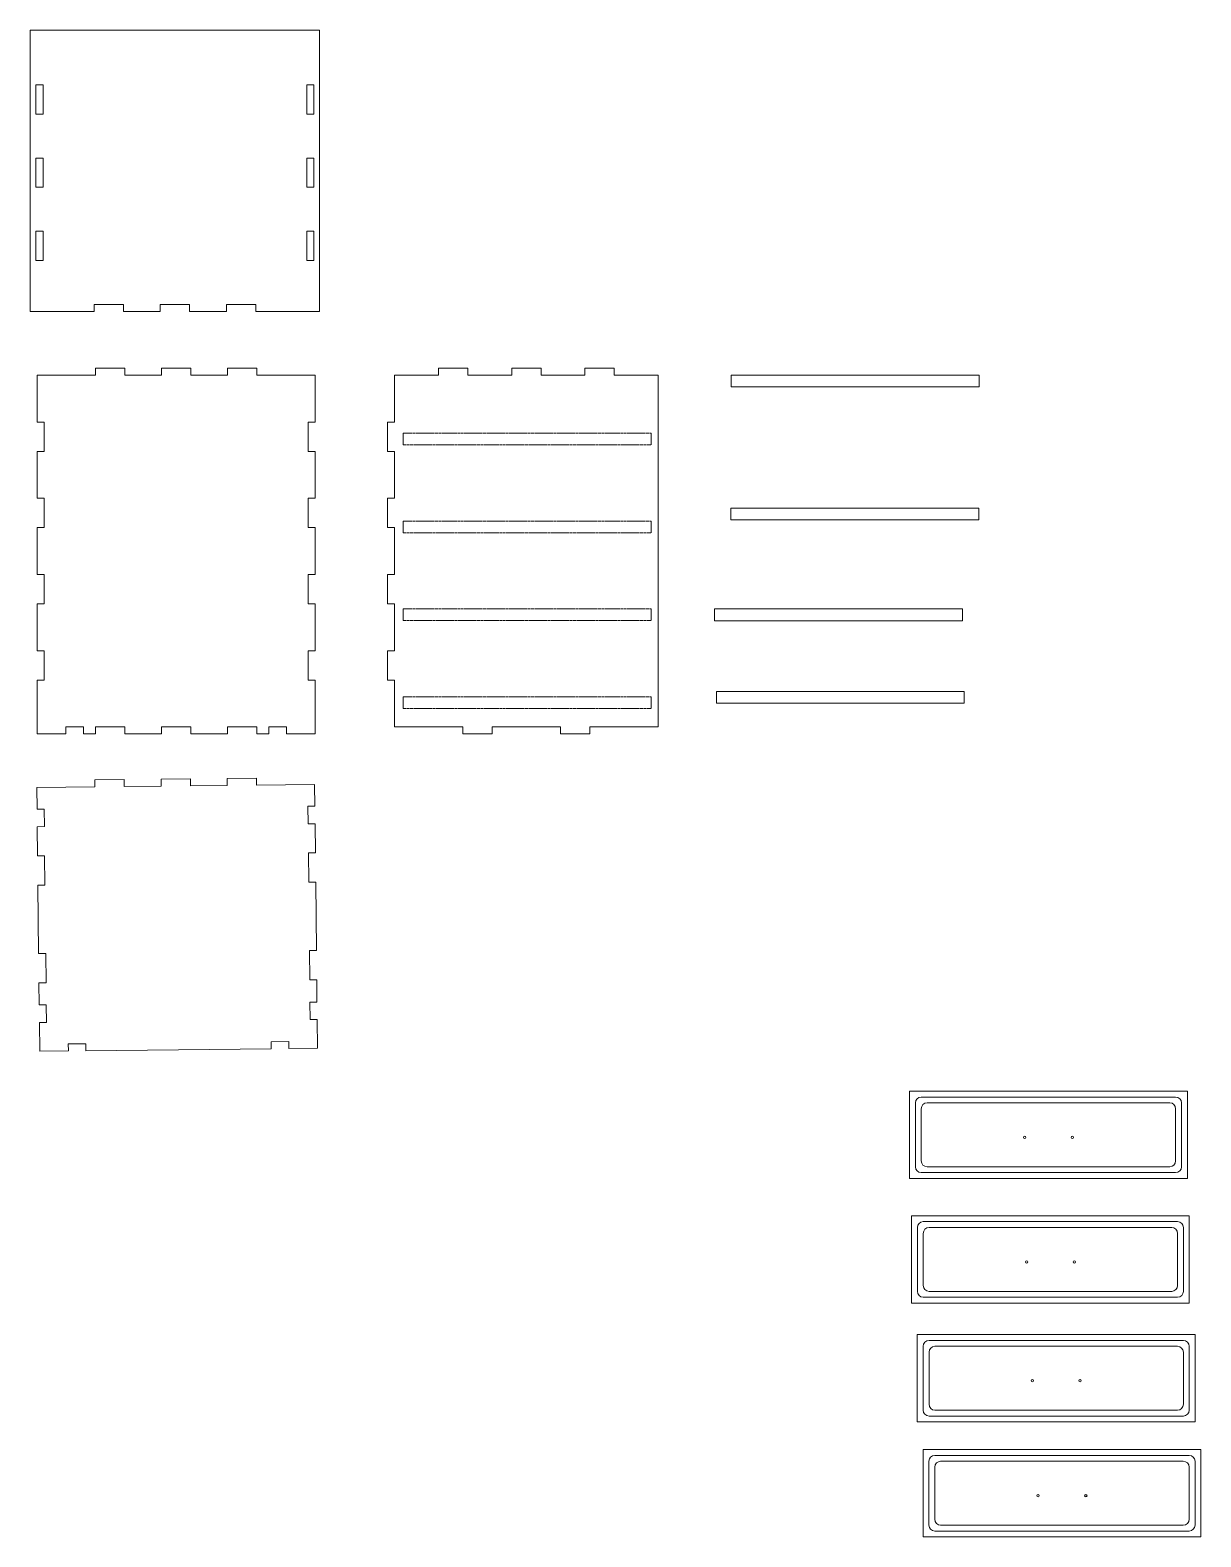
# Model space of a CAD drawing. Header units: millimetres. Extents: x -2066 to 5505, y -2840 to 3131.
# Drawn here: x 316 to 2314, y 560 to 3131 of the extents above; entities that cross this region are included whole.
import ezdxf

# ---------------------------------------------------------------- set-up
doc = ezdxf.new("R2010")
doc.units = ezdxf.units.MM
doc.linetypes.add('HIDDEN', pattern=[1.905, 1.27, -0.635])

msp = doc.modelspace()

# ---------------------------------------------------------------- linework, layer by layer
at = {"color": 7, "linetype": 'Continuous', "lineweight": 15}
for p, q in [((316.334, 2650.758), (316.334, 3130.966)), ((810.334, 3130.966), (316.334, 3130.966)), ((810.334, 3130.966), (810.334, 2650.758)), ((338.334, 3037.758), (326.334, 3037.758)), ((326.334, 2987.758), (326.334, 3037.758)), ((338.334, 2987.758), (338.334, 3037.758)), ((788.334, 3037.758), (800.334, 3037.758)), ((788.334, 3037.758), (788.334, 2987.758)), ((800.334, 3037.758), (800.334, 2987.758)), ((338.334, 2987.758), (326.334, 2987.758)), ((788.334, 2987.758), (800.334, 2987.758)), ((326.334, 2862.758), (326.334, 2912.758)), ((338.334, 2912.758), (326.334, 2912.758)), ((338.334, 2862.758), (338.334, 2912.758)), ((788.334, 2912.758), (800.334, 2912.758)), ((788.334, 2912.758), (788.334, 2862.758)), ((800.334, 2912.758), (800.334, 2862.758)), ((338.334, 2862.758), (326.334, 2862.758)), ((788.334, 2862.758), (800.334, 2862.758)), ((326.334, 2737.758), (326.334, 2787.758)), ((338.334, 2787.758), (326.334, 2787.758)), ((338.334, 2737.758), (338.334, 2787.758)), ((788.334, 2787.758), (800.334, 2787.758)), ((788.334, 2787.758), (788.334, 2737.758)), ((800.334, 2787.758), (800.334, 2737.758)), ((338.334, 2737.758), (326.334, 2737.758)), ((788.334, 2737.758), (800.334, 2737.758)), ((425.481, 2650.758), (316.334, 2650.758)), ((425.481, 2662.758), (425.481, 2650.758)), ((475.481, 2662.758), (425.481, 2662.758)), ((475.481, 2662.758), (475.481, 2650.758)), ((538.334, 2650.758), (475.481, 2650.758)), ((588.334, 2662.758), (538.334, 2662.758)), ((538.334, 2662.758), (538.334, 2650.758)), ((588.334, 2662.758), (588.334, 2650.758)), ((651.187, 2650.758), (588.334, 2650.758)), ((701.187, 2662.758), (651.187, 2662.758)), ((651.187, 2662.758), (651.187, 2650.758)), ((701.187, 2662.758), (701.187, 2650.758)), ((810.334, 2650.758), (701.187, 2650.758)), ((427.64, 2542.14), (427.64, 2554.14)), ((427.64, 2554.14), (477.64, 2554.14)), ((477.64, 2554.14), (477.64, 2542.14)), ((540.493, 2542.14), (540.493, 2554.14)), ((540.493, 2554.14), (590.493, 2554.14)), ((590.493, 2554.14), (590.493, 2542.14)), ((653.346, 2554.14), (703.346, 2554.14)), ((653.346, 2542.14), (653.346, 2554.14)), ((703.346, 2554.14), (703.346, 2542.14)), ((1013.107, 2542.14), (1013.107, 2554.14)), ((1013.107, 2554.14), (1063.107, 2554.14)), ((1063.107, 2554.14), (1063.107, 2542.14)), ((1138.107, 2554.14), (1188.107, 2554.14)), ((1138.107, 2542.14), (1138.107, 2554.14)), ((1188.107, 2554.14), (1188.107, 2542.14)), ((1263.107, 2542.14), (1263.107, 2554.14)), ((1263.107, 2554.14), (1313.107, 2554.14)), ((1313.107, 2554.14), (1313.107, 2542.14)), ((328.493, 2462.14), (328.493, 2542.14)), ((328.493, 2542.14), (427.64, 2542.14)), ((477.64, 2542.14), (540.493, 2542.14)), ((590.493, 2542.14), (653.346, 2542.14)), ((703.346, 2542.14), (802.493, 2542.14)), ((802.493, 2542.14), (802.493, 2462.14)), ((1013.107, 2542.14), (938.107, 2542.14)), ((938.107, 2542.14), (938.107, 2462.14)), ((1138.107, 2542.14), (1063.107, 2542.14)), ((1263.107, 2542.14), (1188.107, 2542.14)), ((1388.107, 2542.14), (1313.107, 2542.14)), ((1388.107, 2542.14), (1388.107, 1942.14)), ((1512.765, 2542.14), (1512.765, 2522.14)), ((1935.765, 2542.14), (1512.765, 2542.14)), ((1935.765, 2522.14), (1512.765, 2522.14)), ((1935.765, 2542.14), (1935.765, 2522.14)), ((328.493, 2462.14), (340.493, 2462.14)), ((340.493, 2462.14), (340.493, 2412.14)), ((790.493, 2462.14), (802.493, 2462.14)), ((790.493, 2412.14), (790.493, 2462.14)), ((926.107, 2412.14), (926.107, 2462.14)), ((938.107, 2462.14), (926.107, 2462.14)), ((953.107, 2443.45), (953.107, 2423.45)), ((1376.107, 2423.45), (1376.107, 2443.45)), ((328.493, 2332.14), (328.493, 2412.14)), ((340.493, 2412.14), (328.493, 2412.14)), ((802.493, 2412.14), (790.493, 2412.14)), ((802.493, 2412.14), (802.493, 2332.14)), ((938.107, 2412.14), (926.107, 2412.14)), ((938.107, 2412.14), (938.107, 2332.14)), ((328.493, 2332.14), (340.493, 2332.14)), ((340.493, 2332.14), (340.493, 2282.14)), ((790.493, 2332.14), (802.493, 2332.14)), ((790.493, 2282.14), (790.493, 2332.14)), ((926.107, 2282.14), (926.107, 2332.14)), ((938.107, 2332.14), (926.107, 2332.14)), ((1512.199, 2315.211), (1512.199, 2295.211)), ((1935.199, 2315.211), (1512.199, 2315.211)), ((1935.199, 2315.211), (1935.199, 2295.211)), ((953.107, 2293.45), (953.107, 2273.45)), ((1376.107, 2273.45), (1376.107, 2293.45)), ((1935.199, 2295.211), (1512.199, 2295.211)), ((328.493, 2202.14), (328.493, 2282.14)), ((340.493, 2282.14), (328.493, 2282.14)), ((802.493, 2282.14), (790.493, 2282.14)), ((802.493, 2282.14), (802.493, 2202.14)), ((938.107, 2282.14), (926.107, 2282.14)), ((938.107, 2282.14), (938.107, 2202.14)), ((328.493, 2202.14), (340.493, 2202.14)), ((340.493, 2202.14), (340.493, 2152.14)), ((790.493, 2202.14), (802.493, 2202.14)), ((790.493, 2152.14), (790.493, 2202.14)), ((926.107, 2152.14), (926.107, 2202.14)), ((938.107, 2202.14), (926.107, 2202.14)), ((328.493, 2072.14), (328.493, 2152.14)), ((340.493, 2152.14), (328.493, 2152.14)), ((802.493, 2152.14), (790.493, 2152.14)), ((802.493, 2152.14), (802.493, 2072.14)), ((938.107, 2152.14), (926.107, 2152.14)), ((938.107, 2152.14), (938.107, 2072.14)), ((953.107, 2143.45), (953.107, 2123.45)), ((1376.107, 2123.45), (1376.107, 2143.45)), ((1484.084, 2143.399), (1484.084, 2123.399)), ((1907.084, 2143.399), (1484.084, 2143.399)), ((1907.084, 2143.399), (1907.084, 2123.399)), ((1907.084, 2123.399), (1484.084, 2123.399)), ((328.493, 2072.14), (340.493, 2072.14)), ((340.493, 2072.14), (340.493, 2022.14)), ((790.493, 2072.14), (802.493, 2072.14)), ((790.493, 2022.14), (790.493, 2072.14)), ((926.107, 2022.14), (926.107, 2072.14)), ((938.107, 2072.14), (926.107, 2072.14)), ((328.493, 1930.14), (328.493, 2022.14)), ((340.493, 2022.14), (328.493, 2022.14)), ((802.493, 2022.14), (790.493, 2022.14)), ((802.493, 2022.14), (802.493, 1930.14)), ((938.107, 2022.14), (926.107, 2022.14)), ((938.107, 2022.14), (938.107, 1942.14)), ((953.107, 1993.45), (953.107, 1973.45)), ((1376.107, 1973.45), (1376.107, 1993.45)), ((1487.208, 2002.825), (1487.208, 1982.825)), ((1910.208, 2002.825), (1487.208, 2002.825)), ((1910.208, 1982.825), (1487.208, 1982.825)), ((1910.208, 2002.825), (1910.208, 1982.825)), ((377.383, 1930.14), (328.493, 1930.14)), ((407.383, 1942.14), (377.383, 1942.14)), ((377.383, 1942.14), (377.383, 1930.14)), ((407.383, 1942.14), (407.383, 1930.14)), ((427.64, 1930.14), (407.383, 1930.14)), ((427.64, 1942.14), (477.64, 1942.14)), ((427.64, 1930.14), (427.64, 1942.14)), ((477.64, 1942.14), (477.64, 1930.14)), ((540.493, 1930.14), (477.64, 1930.14)), ((540.493, 1942.14), (590.493, 1942.14)), ((540.493, 1930.14), (540.493, 1942.14)), ((590.493, 1942.14), (590.493, 1930.14)), ((653.346, 1930.14), (590.493, 1930.14)), ((653.346, 1942.14), (703.346, 1942.14)), ((653.346, 1930.14), (653.346, 1942.14)), ((703.346, 1942.14), (703.346, 1930.14)), ((723.604, 1930.14), (703.346, 1930.14)), ((753.604, 1942.14), (723.604, 1942.14)), ((723.604, 1942.14), (723.604, 1930.14)), ((753.604, 1942.14), (753.604, 1930.14)), ((802.493, 1930.14), (753.604, 1930.14)), ((1054.773, 1942.14), (938.107, 1942.14)), ((1054.773, 1930.14), (1054.773, 1942.14)), ((1104.773, 1930.14), (1054.773, 1930.14)), ((1104.773, 1942.14), (1104.773, 1930.14)), ((1221.44, 1942.14), (1104.773, 1942.14)), ((1221.44, 1930.14), (1221.44, 1942.14)), ((1271.44, 1930.14), (1221.44, 1930.14)), ((1388.107, 1942.14), (1271.44, 1942.14)), ((1271.44, 1942.14), (1271.44, 1930.14)), ((426.865, 1851.842), (476.862, 1852.376)), ((426.993, 1839.842), (426.865, 1851.842)), ((476.99, 1840.376), (476.862, 1852.376)), ((539.711, 1853.047), (589.708, 1853.581)), ((539.839, 1841.048), (539.711, 1853.047)), ((589.837, 1841.581), (589.708, 1853.581)), ((652.558, 1854.252), (702.555, 1854.786)), ((652.686, 1842.253), (652.558, 1854.252)), ((702.683, 1842.787), (702.555, 1854.786)), ((426.993, 1839.842), (327.852, 1838.784)), ((328.245, 1801.896), (327.852, 1838.784)), ((539.839, 1841.048), (476.99, 1840.376)), ((652.686, 1842.253), (589.837, 1841.581)), ((801.825, 1843.845), (702.683, 1842.787)), ((802.218, 1806.958), (801.825, 1843.845)), ((328.245, 1801.896), (340.245, 1802.024)), ((340.245, 1802.024), (340.565, 1772.026)), ((790.219, 1806.829), (802.218, 1806.958)), ((790.539, 1776.831), (790.219, 1806.829)), ((802.539, 1776.959), (790.539, 1776.831)), ((803.07, 1727.185), (802.539, 1776.959)), ((340.565, 1772.026), (328.566, 1771.898)), ((329.097, 1722.124), (328.566, 1771.898)), ((791.071, 1727.057), (803.07, 1727.185)), ((791.071, 1727.057), (791.605, 1677.06)), ((341.097, 1722.252), (329.097, 1722.124)), ((341.631, 1672.255), (341.097, 1722.252)), ((341.631, 1672.255), (329.631, 1672.127)), ((330.877, 1555.467), (329.631, 1672.127)), ((791.605, 1677.06), (803.604, 1677.188)), ((804.85, 1560.528), (803.604, 1677.188)), ((342.876, 1555.595), (330.877, 1555.467)), ((343.41, 1505.598), (342.876, 1555.595)), ((792.851, 1560.4), (804.85, 1560.528)), ((792.851, 1560.4), (793.385, 1510.403)), ((343.41, 1505.598), (331.411, 1505.469)), ((331.814, 1467.695), (331.411, 1505.469)), ((793.385, 1510.403), (805.384, 1510.531)), ((805.787, 1472.756), (805.384, 1510.531)), ((331.814, 1467.695), (343.814, 1467.823)), ((343.814, 1467.823), (344.134, 1437.824)), ((793.788, 1472.628), (805.787, 1472.756)), ((794.108, 1442.63), (793.788, 1472.628)), ((806.108, 1442.758), (794.108, 1442.63)), ((806.63, 1393.871), (806.108, 1442.758)), ((344.134, 1437.824), (332.135, 1437.696)), ((332.657, 1388.809), (332.135, 1437.696)), ((381.544, 1389.331), (332.657, 1388.809)), ((381.416, 1401.331), (411.414, 1401.651)), ((381.544, 1389.331), (381.416, 1401.331)), ((411.414, 1401.651), (411.542, 1389.652)), ((727.745, 1393.028), (411.542, 1389.652)), ((727.616, 1405.028), (757.615, 1405.348)), ((727.745, 1393.028), (727.616, 1405.028)), ((757.615, 1405.348), (757.743, 1393.349)), ((806.63, 1393.871), (757.743, 1393.349)), ((2290.9, 1320.664), (1816.9, 1320.664)), ((1816.9, 1320.664), (1816.9, 1171.664)), ((2290.9, 1171.664), (2290.9, 1320.664)), ((1826.9, 1300.664), (1826.9, 1191.664)), ((2270.9, 1310.664), (1836.9, 1310.664)), ((1836.9, 1290.664), (1836.9, 1201.664)), ((2260.9, 1300.664), (1846.9, 1300.664)), ((2270.9, 1201.664), (2270.9, 1290.664)), ((2280.9, 1191.664), (2280.9, 1300.664)), ((1846.9, 1191.664), (2260.9, 1191.664)), ((1816.9, 1171.664), (2290.9, 1171.664)), ((1836.9, 1181.664), (2270.9, 1181.664)), ((2294.195, 1108.049), (1820.195, 1108.049)), ((1820.195, 1108.049), (1820.195, 959.049)), ((2294.195, 959.049), (2294.195, 1108.049)), ((1830.195, 1088.049), (1830.195, 979.049)), ((2274.195, 1098.049), (1840.195, 1098.049)), ((2264.195, 1088.049), (1850.195, 1088.049)), ((2284.195, 979.049), (2284.195, 1088.049)), ((1840.195, 1078.049), (1840.195, 989.049)), ((2274.195, 989.049), (2274.195, 1078.049)), ((1850.195, 979.049), (2264.195, 979.049)), ((1820.195, 959.049), (2294.195, 959.049)), ((1840.195, 969.049), (2274.195, 969.049)), ((1830.082, 905.321), (1830.082, 756.321)), ((2304.082, 905.321), (1830.082, 905.321)), ((2304.082, 756.321), (2304.082, 905.321)), ((1840.082, 885.321), (1840.082, 776.321)), ((2284.082, 895.321), (1850.082, 895.321)), ((1850.082, 875.321), (1850.082, 786.321)), ((2274.082, 885.321), (1860.082, 885.321)), ((2284.082, 786.321), (2284.082, 875.321)), ((2294.082, 776.321), (2294.082, 885.321)), ((1860.082, 776.321), (2274.082, 776.321)), ((1830.082, 756.321), (2304.082, 756.321)), ((1850.082, 766.321), (2284.082, 766.321)), ((2313.969, 709.184), (1839.969, 709.184)), ((1839.969, 709.184), (1839.969, 560.184)), ((2293.969, 699.184), (1859.969, 699.184)), ((2313.969, 560.184), (2313.969, 709.184)), ((1849.969, 689.184), (1849.969, 580.184)), ((1859.969, 679.184), (1859.969, 590.184)), ((2283.969, 689.184), (1869.969, 689.184)), ((2293.969, 590.184), (2293.969, 679.184)), ((2303.969, 580.184), (2303.969, 689.184)), ((1859.969, 570.184), (2293.969, 570.184)), ((1869.969, 580.184), (2283.969, 580.184)), ((1839.969, 560.184), (2313.969, 560.184))]:
    msp.add_line(p, q, dxfattribs=at)
at = {"color": 7, "linetype": 'HIDDEN', "lineweight": 15}
for p, q in [((1376.107, 2443.45), (953.107, 2443.45)), ((953.107, 2423.45), (1376.107, 2423.45)), ((1376.107, 2293.45), (953.107, 2293.45)), ((953.107, 2273.45), (1376.107, 2273.45)), ((1376.107, 2143.45), (953.107, 2143.45)), ((953.107, 2123.45), (1376.107, 2123.45)), ((1376.107, 1993.45), (953.107, 1993.45)), ((953.107, 1973.45), (1376.107, 1973.45))]:
    msp.add_line(p, q, dxfattribs=at)
at = {"color": 7, "linetype": 'Continuous', "lineweight": 15}
for centre in [(2013.177, 1241.783), (2094.623, 1241.783), (2016.472, 1029.168), (2097.919, 1029.168), (2026.359, 826.44), (2107.805, 826.44), (2036.245, 630.303), (2117.692, 630.303)]:
    msp.add_circle(centre, 2, dxfattribs=at)
for centre, start, end in [((1836.9, 1300.664), 90, 180), ((1846.9, 1290.664), 90, 180), ((2260.9, 1290.664), 0, 90), ((2270.9, 1300.664), 360, 90), ((1836.9, 1191.664), 180, 270), ((1846.9, 1201.664), 180, 270), ((2260.9, 1201.664), 270, 0), ((2270.9, 1191.664), 270, 0), ((1840.195, 1088.049), 90, 180), ((1850.195, 1078.049), 90, 180), ((2264.195, 1078.049), 0, 90), ((2274.195, 1088.049), 0, 90), ((1840.195, 979.049), 180, 270), ((1850.195, 989.049), 180, 270), ((2264.195, 989.049), 270, 0), ((2274.195, 979.049), 270, 0), ((1850.082, 885.321), 90, 180), ((1860.082, 875.321), 90, 180), ((2274.082, 875.321), 0, 90), ((2284.082, 885.321), 0, 90), ((1850.082, 776.321), 180, 270), ((1860.082, 786.321), 180, 270), ((2274.082, 786.321), 270, 0), ((2284.082, 776.321), 270, 0), ((1859.969, 689.184), 90, 180), ((2293.969, 689.184), 0, 90), ((1869.969, 679.184), 90, 180), ((2283.969, 679.184), 0, 90), ((1859.969, 580.184), 180, 270), ((1869.969, 590.184), 180, 270), ((2283.969, 590.184), 270, 0), ((2293.969, 580.184), 270, 0)]:
    msp.add_arc(centre, 10, start, end, dxfattribs=at)

doc.saveas('drawing.dxf')
